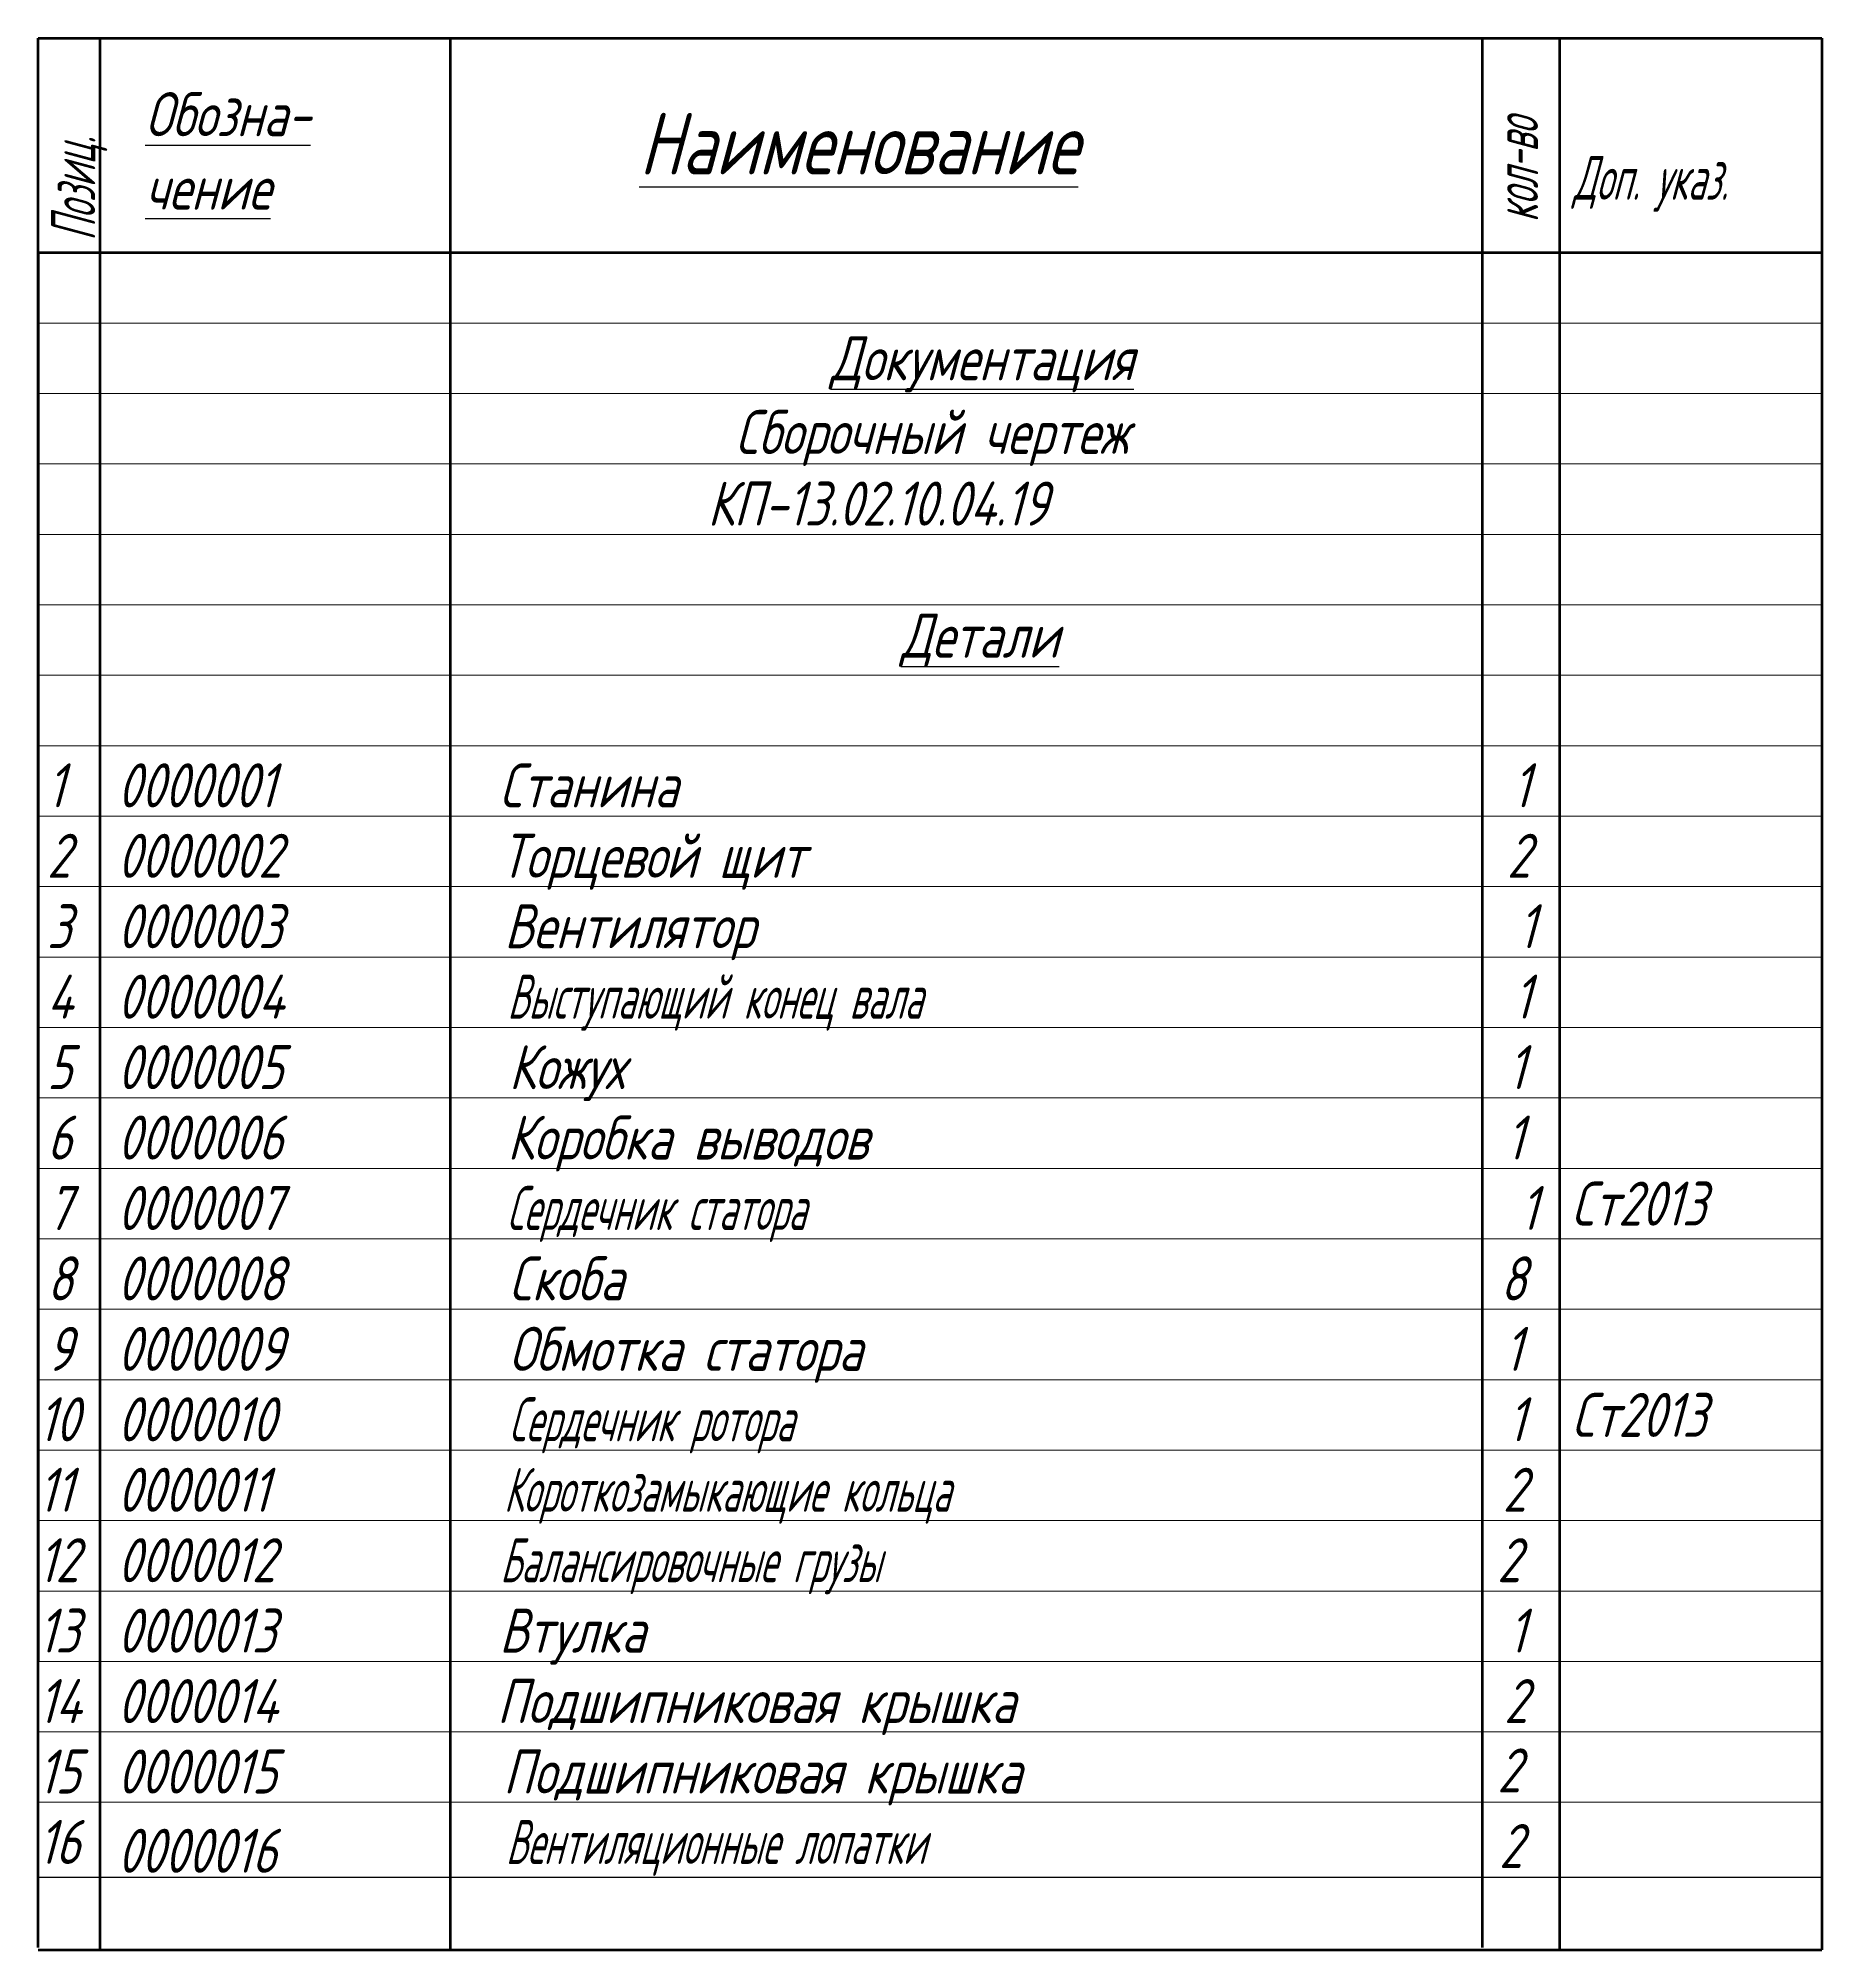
# Model space of a CAD drawing. Header units: millimetres. Extents: x 642 to 1076, y 129 to 346.
# Drawn here: x 642.5 to 845.1, y 129 to 346.1 of the extents above; entities that cross this region are included whole.
import ezdxf

# ---------------------------------------------------------------- set-up
doc = ezdxf.new("R2010")
doc.units = ezdxf.units.MM
doc.linetypes.add('K5LT_BASIC', pattern=[0])
doc.linetypes.add('K5LT_THIN', pattern=[0])
doc.styles.add('KTEXTSTYLE', font='GOST_AU.SHX', dxfattribs={"width": 0.96, "height": 5})

msp = doc.modelspace()

# ---------------------------------------------------------------- texts
at = {"color": 7, "attachment_point": 1, "style": 'KTEXTSTYLE'}
for s, insert, char_height in [('{\\Q15;\\W0.965;\\LОбозна-\\Pчение}', (654.64, 339.93), 5), ('\\H3.5;\\W0.965;\\Q15;\\L\\Q15;\\H7.00;Наименование', (710.76, 337.59), 1), ('{\\Q15;\\W0.715;Доп. указ.}', (816.87, 332.71), 5), ('\\H3.5;\\W0.965;\\Q15;\\L\\Q15;\\H5.00;Документация', (732.5, 312.21), 1), ('{\\H5x;\\Q15;\\W0.965;Сборочный чертеж}', (721.67, 303.84), 1), ('{\\H5x;\\Q15;\\W0.965;КП-13.02.10.04.19}', (718.53, 295.71), 1), ('\\H3.5;\\W0.965;\\Q15;\\L\\Q15;\\H5.00;Детали', (740.5, 280.71), 1), ('\\H3.5;\\W0.965;\\Q15;\\Q15;\\H5.00;1', (643.5, 263.71), 1), ('\\H3.5;\\W0.965;\\Q15;\\Q15;\\H5.00;0000001', (651.5, 263.71), 1), ('\\H3.5;\\W0.965;\\Q15;\\Q15;\\H5.00;Станина', (694.87, 263.71), 1), ('\\H3.5;\\W0.965;\\Q15;\\Q15;\\H5.00;1', (809.98, 263.71), 1), ('\\H3.5;\\W0.965;\\Q15;\\Q15;\\H5.00;2', (643.5, 255.71), 1), ('\\H3.5;\\W0.965;\\Q15;\\Q15;\\H5.00;0000002', (651.5, 255.71), 1), ('\\H3.5;\\W0.965;\\Q15;\\Q15;\\H5.00;Торцевой щит', (695.04, 255.71), 1), ('\\H3.5;\\W0.965;\\Q15;\\Q15;\\H5.00;2', (809.35, 255.71), 1), ('\\H3.5;\\W0.965;\\Q15;\\Q15;\\H5.00;3', (643.5, 247.71), 1), ('\\H3.5;\\W0.965;\\Q15;\\Q15;\\H5.00;0000003', (651.5, 247.71), 1), ('\\H3.5;\\W0.965;\\Q15;\\Q15;\\H5.00;Вентилятор', (695.46, 247.71), 1), ('\\H3.5;\\W0.965;\\Q15;\\Q15;\\H5.00;1', (810.63, 247.71), 1), ('\\H3.5;\\W0.965;\\Q15;\\Q15;\\H5.00;4', (643.5, 239.71), 1), ('\\H3.5;\\W0.965;\\Q15;\\Q15;\\H5.00;0000004', (651.5, 239.71), 1), ('\\H3.5;\\W0.965;\\Q15;\\Q15;\\W0.715;\\H5.00;Выступающий конец вала', (695.8, 239.71), 1), ('\\H3.5;\\W0.965;\\Q15;\\Q15;\\H5.00;1', (810.1, 239.71), 1), ('\\H3.5;\\W0.965;\\Q15;\\Q15;\\H5.00;5', (643.5, 231.71), 1), ('\\H3.5;\\W0.965;\\Q15;\\Q15;\\H5.00;0000005', (651.5, 231.71), 1), ('\\H3.5;\\W0.965;\\Q15;\\Q15;\\H5.00;Кожух', (695.97, 231.71), 1), ('\\H3.5;\\W0.965;\\Q15;\\Q15;\\H5.00;1', (809.45, 231.71), 1), ('\\H3.5;\\W0.965;\\Q15;\\Q15;\\H5.00;6', (643.5, 223.71), 1), ('\\H3.5;\\W0.965;\\Q15;\\Q15;\\H5.00;0000006', (651.5, 223.71), 1), ('\\H3.5;\\W0.965;\\Q15;\\Q15;\\H5.00;Коробка выводов', (695.79, 223.71), 1), ('\\H3.5;\\W0.965;\\Q15;\\Q15;\\H5.00;1', (809.26, 223.71), 1), ('\\H3.5;\\W0.965;\\Q15;\\Q15;\\H5.00;7', (643.5, 215.71), 1), ('\\H3.5;\\W0.965;\\Q15;\\Q15;\\H5.00;0000007', (651.5, 215.71), 1), ('\\H3.5;\\W0.965;\\Q15;\\Q15;\\W0.715;\\H5.00;Сердечник статора ', (695.71, 215.71), 1), ('\\H3.5;\\W0.965;\\Q15;\\Q15;\\H5.00;1', (810.84, 215.71), 1), ('\\H3.5;\\W0.965;\\Q15;\\Q15;\\H5.00;Ст2013', (816.64, 216.21), 1), ('\\H3.5;\\W0.965;\\Q15;\\Q15;\\H5.00;8', (643.5, 207.71), 1), ('\\H3.5;\\W0.965;\\Q15;\\Q15;\\H5.00;0000008', (651.5, 207.71), 1), ('\\H3.5;\\W0.965;\\Q15;\\Q15;\\H5.00;Скоба', (695.96, 207.71), 1), ('\\H3.5;\\W0.965;\\Q15;\\Q15;\\H5.00;8', (808.59, 207.71), 1), ('\\H3.5;\\W0.965;\\Q15;\\Q15;\\H5.00;Обмотка статора', (695.96, 199.71), 1), ('\\H3.5;\\W0.965;\\Q15;\\Q15;\\H5.00;9', (643.5, 199.71), 1), ('\\H3.5;\\W0.965;\\Q15;\\Q15;\\H5.00;0000009', (651.5, 199.71), 1), ('\\H3.5;\\W0.965;\\Q15;\\Q15;\\H5.00;1', (809.06, 199.71), 1), ('\\H3.5;\\W0.965;\\Q15;\\Q15;\\H5.00;10', (642.5, 191.71), 1), ('\\H3.5;\\W0.965;\\Q15;\\Q15;\\H5.00;0000010', (651.5, 191.71), 1), ('\\H3.5;\\W0.965;\\Q15;\\Q15;\\W0.715;\\H5.00;Сердечник ротора ', (695.96, 191.71), 1), ('\\H3.5;\\W0.965;\\Q15;\\Q15;\\H5.00;1', (809.44, 191.71), 1), ('\\H3.5;\\W0.965;\\Q15;\\Q15;\\H5.00;Ст2013', (816.68, 192.21), 1), ('\\H3.5;\\W0.965;\\Q15;\\Q15;\\H5.00;11', (642.5, 183.71), 1), ('\\H3.5;\\W0.965;\\Q15;\\Q15;\\H5.00;0000011', (651.5, 183.71), 1), ('\\H3.5;\\W0.965;\\Q15;\\Q15;\\W0.715;\\H5.00;Короткозамыкающие кольца', (695.4, 183.71), 1), ('\\H3.5;\\W0.965;\\Q15;\\Q15;\\H5.00;2', (808.88, 183.71), 1), ('\\H3.5;\\W0.965;\\Q15;\\Q15;\\H5.00;12', (642.5, 175.71), 1), ('\\H3.5;\\W0.965;\\Q15;\\Q15;\\H5.00;0000012', (651.5, 175.71), 1), ('\\H3.5;\\W0.965;\\Q15;\\Q15;\\W0.715;\\H5.00;Балансировочные грузы', (694.97, 175.71), 1), ('\\H3.5;\\W0.965;\\Q15;\\Q15;\\H5.00;2', (808.23, 175.71), 1), ('\\H3.5;\\W0.965;\\Q15;\\Q15;\\H5.00;13', (642.5, 167.71), 1), ('\\H3.5;\\W0.965;\\Q15;\\Q15;\\H5.00;0000013', (651.5, 167.71), 1), ('\\H3.5;\\W0.965;\\Q15;\\Q15;\\H5.00;Втулка', (694.88, 167.71), 1), ('\\H3.5;\\W0.965;\\Q15;\\Q15;\\H5.00;1', (809.51, 167.71), 1), ('\\H3.5;\\W0.965;\\Q15;\\Q15;\\H5.00;14', (642.5, 159.71), 1), ('\\H3.5;\\W0.965;\\Q15;\\Q15;\\H5.00;0000014', (651.5, 159.71), 1), ('\\H3.5;\\W0.965;\\Q15;\\Q15;\\H5.00;Подшипниковая крышка', (694.62, 159.71), 1), ('\\H3.5;\\W0.965;\\Q15;\\Q15;\\H5.00;2', (809.03, 159.71), 1), ('\\H3.5;\\W0.965;\\Q15;\\Q15;\\H5.00;15', (642.5, 151.71), 1), ('\\H3.5;\\W0.965;\\Q15;\\Q15;\\H5.00;0000015', (651.5, 151.71), 1), ('\\H3.5;\\W0.965;\\Q15;\\Q15;\\H5.00;Подшипниковая крышка', (695.32, 151.71), 1), ('\\H3.5;\\W0.965;\\Q15;\\Q15;\\H5.00;2', (808.25, 151.83), 1), ('\\H3.5;\\W0.965;\\Q15;\\Q15;\\H5.00;16', (642.5, 143.71), 1), ('\\H3.5;\\W0.965;\\Q15;\\Q15;\\W0.715;\\H5.00;Вентиляционные лопатки', (695.62, 143.71), 1), ('\\H3.5;\\W0.965;\\Q15;\\Q15;\\H5.00;0000016', (651.5, 142.71), 1), ('\\H3.5;\\W0.965;\\Q15;\\Q15;\\H5.00;2', (808.45, 143.25), 1)]:
    msp.add_mtext(s, dxfattribs=dict(at, insert=insert, char_height=char_height))
at = {"color": 7, "char_height": 1, "attachment_point": 1, "rotation": 90, "style": 'KTEXTSTYLE'}
for s, insert in [('\\H3.5;\\W0.965;\\Q15;\\Q15;\\W0.715;\\H5.00;кол-во', (807.89, 325.18)), ('\\H3.5;\\W0.965;\\Q15;\\Q15;\\W0.715;\\H5.00;Позиц.', (643.98, 323.05))]:
    msp.add_mtext(s, dxfattribs=dict(at, insert=insert))

# ---------------------------------------------------------------- linework, layer by layer
at = {"color": 5, "linetype": 'K5LT_BASIC', "lineweight": 60, "true_color": 0x0000ff}
for p, q in [((642.5, 129.21), (642.5, 346.06)), ((642.5, 346.06), (649.5, 346.06)), ((649.5, 346.06), (649.5, 128.96)), ((649.5, 346.06), (845.11, 346.06)), ((689.3, 346.06), (689.3, 128.96)), ((806.52, 346.06), (806.52, 129.21)), ((815.31, 346.06), (815.31, 128.96)), ((845.11, 346.06), (845.11, 128.96)), ((642.5, 321.71), (845.11, 321.71)), ((642.5, 321.71), (642.5, 313.71)), ((642.5, 313.71), (642.5, 305.71)), ((642.5, 305.71), (642.5, 297.71)), ((642.5, 297.71), (642.5, 289.71)), ((642.5, 289.71), (642.5, 281.71)), ((642.5, 281.71), (642.5, 273.71)), ((642.5, 273.71), (642.5, 265.71)), ((642.5, 273.71), (642.5, 265.71)), ((642.5, 265.71), (642.5, 257.71)), ((642.5, 257.71), (642.5, 249.71)), ((642.5, 249.71), (642.5, 241.71)), ((642.5, 241.71), (642.5, 233.71)), ((642.5, 233.71), (642.5, 225.71)), ((642.5, 233.71), (642.5, 225.71)), ((642.5, 225.71), (642.5, 217.71)), ((642.5, 217.71), (642.5, 209.71)), ((642.5, 209.71), (642.5, 201.71)), ((642.5, 201.71), (642.5, 193.71)), ((642.5, 193.71), (642.5, 185.71)), ((642.5, 185.71), (642.5, 177.71)), ((642.5, 177.71), (642.5, 169.71)), ((642.5, 169.71), (642.5, 161.71)), ((642.5, 128.96), (845.11, 128.96))]:
    msp.add_line(p, q, dxfattribs=at)
at = {"color": 7, "linetype": 'K5LT_THIN', "lineweight": 18}
for p, q in [((642.5, 313.71), (845.11, 313.71)), ((642.5, 305.71), (845.11, 305.71)), ((642.5, 297.71), (845.11, 297.71)), ((642.5, 289.71), (845.11, 289.71)), ((642.5, 281.71), (845.11, 281.71)), ((642.5, 273.71), (845.11, 273.71)), ((642.5, 265.71), (845.11, 265.71)), ((642.5, 265.71), (845.11, 265.71)), ((642.5, 257.71), (845.11, 257.71)), ((642.5, 249.71), (845.11, 249.71)), ((642.5, 241.71), (845.11, 241.71)), ((642.5, 233.71), (845.11, 233.71)), ((642.5, 225.71), (845.11, 225.71)), ((642.5, 225.71), (845.11, 225.71)), ((642.5, 217.71), (845.11, 217.71)), ((642.5, 209.71), (845.11, 209.71)), ((642.5, 201.71), (845.11, 201.71)), ((642.5, 193.71), (845.11, 193.71)), ((642.5, 185.71), (845.11, 185.71)), ((642.5, 177.71), (845.11, 177.71)), ((642.5, 169.71), (845.11, 169.71)), ((642.5, 161.71), (845.11, 161.71)), ((642.5, 153.71), (845.11, 153.71)), ((642.5, 145.71), (845.11, 145.71))]:
    msp.add_line(p, q, dxfattribs=at)
msp.add_line((642.5, 137.21), (845.11, 137.21))

msp.set_redraw_order([(e.dxf.handle, doc.entitydb.next_handle()) for e in msp.query("TEXT MTEXT ATTDEF DIMENSION ARC_DIMENSION")])  # texts and dimensions are drawn at this point

doc.saveas('drawing.dxf')
